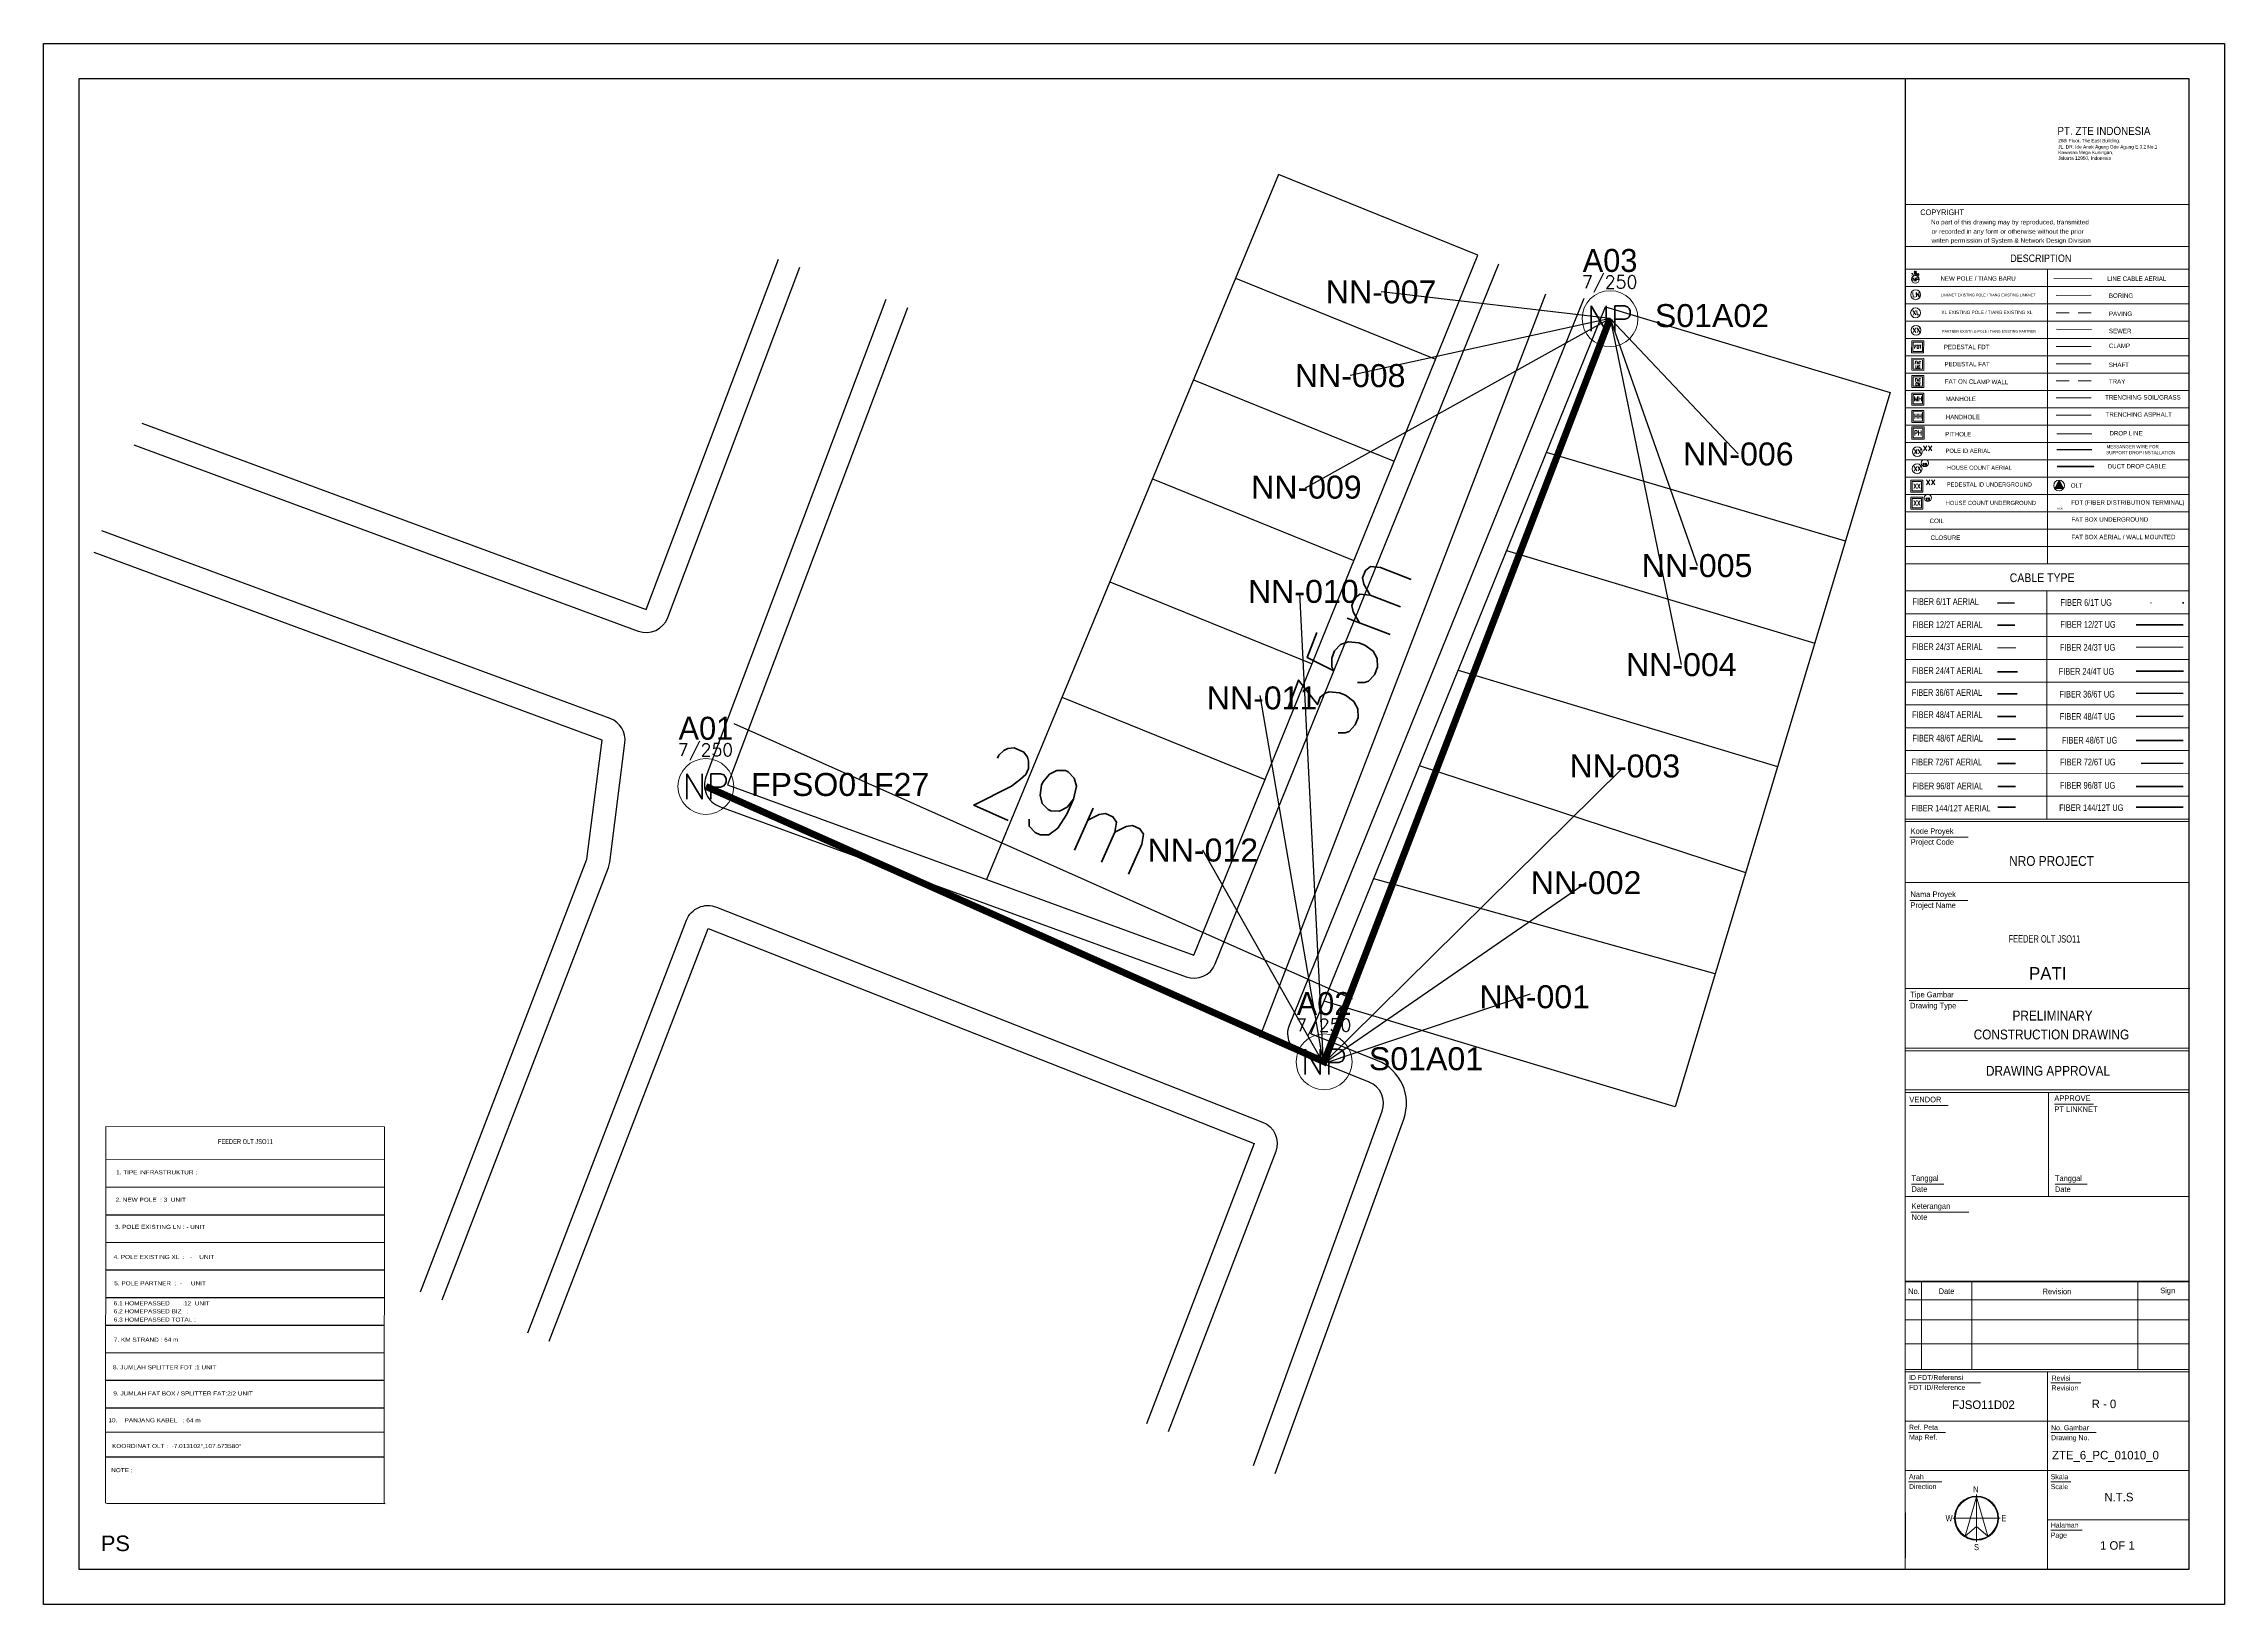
# Paper-space layout 'LAYOUT' of a CAD drawing. Header units: inches. Extents: x -3 to 417, y 0 to 301.
# The model-space entities are those that its viewports show. They can reach past a viewport. Long polylines and large blocks are cut down to what shows.
import ezdxf
from ezdxf.enums import TextEntityAlignment as Align

# ---------------------------------------------------------------- set-up
doc = ezdxf.new("R2010")
doc.units = ezdxf.units.IN
doc.header["$MEASUREMENT"] = 0
for name, pattern in [('DGN Style 1', [6.088773, 0.010131, -6.078642]), ('DGN Style 2', [4.25353, 2.552118, -1.701412]), ('DGN Style 3', [14.183499, 10.13107, -4.052428]), ('DGN Style 4', [16.219844, 8.104856, -4.052428, 0.010131, -4.052428]), ('DGN Style 7', [20.262141, 9.117963, -4.052428, 3.039321, -4.052428])]:
    doc.linetypes.add(name, pattern=pattern)
for name, color, linetype, lineweight in [('60', 2, 'Continuous', 0), ('BOX PLN', 30, 'Continuous', 0), ('FRAME TEXT', 7, 'Continuous', 18), ('ID POLE', 7, 'Continuous', 0), ('JAKARTA_CABINET', 7, 'Continuous', 0), ('JAKARTA_STRAND', 7, 'Continuous', 0), ('Keterangan', 30, 'Continuous', 0), ('Level 11', 7, 'Continuous', 0), ('Nomor Rumah', 7, 'Continuous', 0), ('Pole ID', 7, 'Continuous', 0), ('Subduct', 30, 'Continuous', 40), ('TITLE BLOCK', 7, 'Continuous', 0)]:
    doc.layers.add(name, color=color, linetype=linetype, lineweight=lineweight)
for name, color, linetype in [('DENAH', 7, 'Continuous'), ('FAT', 1, 'Continuous'), ('FDT', 3, 'Continuous'), ('HOMEPASS', 7, 'Continuous'), ('LINE', 170, 'Continuous'), ('Placemark', 7, 'Continuous'), ('POLE', 7, 'Continuous')]:
    doc.layers.add(name, color=color, linetype=linetype)
doc.styles.add('BuildingName', font='ENGINEERING.shx', dxfattribs={"height": 2})
doc.styles.get("Standard").update_dxf_attribs({"font": 'arial.ttf'})
doc.styles.add('Style-ENGINEERING', font='simplex.shx', dxfattribs={"width": 0.7, "height": 1.5e-05})
doc.styles.add('Style-STANDARD', font='STANDARD.shx')
doc.styles.add('Style-WORKING', font='WORKING.shx', dxfattribs={"width": 0.7})
doc.styles.add('Tex', font='romanc.shx', dxfattribs={"width": 0.65})
doc.styles.add('Title Block v21 - Default$0$Styledgn003', font='dgn003.shx')
doc.dimstyles.new('Copy of Standard', dxfattribs={"dimtxt": 3, "dimasz": 1e-05, "dimexe": 1e-05, "dimexo": 0.0001, "dimgap": 1, "dimtad": 1, "dimdec": 0, "dimzin": 0, "dimdsep": 46, "dimtxsty": 'Style-STANDARD', "dimcen": 1e-05, "dimse1": 1, "dimse2": 1, "dimclrd": 3, "dimclre": 6, "dimclrt": 3, "dimadec": 0, "dimazin": 0, "dimtfac": 1, "dimtdec": 0, "dimtix": 1, "dimtofl": 0, "dimtmove": 0, "dimatfit": 3, "dimfxl": 1, "dimtolj": 1, "dimtzin": 0, "dimarcsym": 0})

# ---------------------------------------------------------------- blocks, each defined once
blk = doc.blocks.new('*U139')
at = {"color": 7, "linetype": 'Continuous', "lineweight": 0, "style": 'Style-WORKING'}
for s, height, width, p in [('COPYRIGHT', 9.37, 0.970623, (-170.6, 17.7)), ('No part of this drawing may by reproduced, transmitted', 7.595, 0.970561, (-152.9, 2.4)), ('writen permission of System & Network Design Division', 7.592, 0.97071, (-152, -28)), ('or recorded in any form or otherwise without the prior', 7.595, 0.970561, (-152, -13.1))]:
    blk.add_text(s, height=height, dxfattribs=dict(at, width=width)).set_placement(p)
blk = doc.blocks.new('*U140')
at = {"layer": 'Pole ID', "color": 5, "linetype": 'Continuous', "lineweight": 0}
blk.add_circle((0, 0), 5.25, dxfattribs=at)
at = {"layer": 'Pole ID', "color": 7, "linetype": 'Continuous', "lineweight": 0, "insert": (0, -0.9), "char_height": 5.38, "attachment_point": 5, "line_spacing_factor": 1.799958, "style": 'Style-STANDARD'}
blk.add_mtext('xx\\P', dxfattribs=at)
blk = doc.blocks.new('*U155')
at = {"layer": 'JAKARTA_CABINET', "color": 1, "linetype": 'Continuous', "lineweight": 0}
blk.add_line((0, 0), (0, 0), dxfattribs=at)
blk.add_line((0, 0), (0, 0), dxfattribs=at)
blk.add_line((0, 0), (0, 0), dxfattribs=at)
blk.add_circle((0, 0), 0.00648, dxfattribs=at)
at = {"layer": '60', "color": 2, "linetype": 'Continuous', "lineweight": 30, "style": 'BuildingName'}
blk.add_text('F', height=0.00305, dxfattribs=at).set_placement((0, 0), align=Align.MIDDLE_CENTER)
blk = doc.blocks.new('*U141')
at = {"layer": 'JAKARTA_CABINET', "color": 1, "linetype": 'Continuous', "lineweight": 0, "xscale": 0.2268398234860588, "yscale": 0.2268398234860588, "zscale": 0.2268398234860588, "rotation": 359.9961490385894}
blk.add_blockref('*U155', (0, 0.4), dxfattribs=at)
at = {"color": 1, "linetype": 'Continuous', "lineweight": 0, "style": 'Style-WORKING', "width": 0.949505}
blk.add_text('XXX', height=0.529, rotation=359.9961, dxfattribs=at).set_placement((-0.63, -1.6))
blk = doc.blocks.new('*U143')
at = {"color": 3, "linetype": 'Continuous', "lineweight": 0}
for p, q in [((69, 1), (-74, 1)), ((-71, 11), (63, 11)), ((-66, 21), (58, 21)), ((-61, 32), (53, 32)), ((-56, 41), (48, 41)), ((-51, 51), (44, 51)), ((-46, 62), (38, 62)), ((32, 71), (-44, 71)), ((-37, 81), (27, 81)), ((22, 92), (-34, 92)), ((-28, 102), (17, 102)), ((12, 111), (-24, 111)), ((-18, 121), (8, 121)), ((3, 131), (-14, 131)), ((-10, 141), (-3, 141)), ((140, -138), (-140, -138)), ((-134, -127), (135, -129)), ((131, -118), (-131, -118)), ((-127, -109), (125, -108)), ((-122, -99), (119, -99)), ((114, -89), (-118, -89)), ((-112, -79), (110, -79)), ((104, -68), (-108, -68)), ((-102, -58), (100, -58)), ((-98, -49), (94, -49)), ((90, -39), (-96, -39)), ((-89, -28), (83, -28)), ((-83, -18), (78, -18)), ((-79, -9), (75, -9))]:
    blk.add_line(p, q, dxfattribs=at)
at = {"color": 3, "linetype": 'Continuous', "lineweight": 0, "flags": 128}
blk.add_lwpolyline([(-145, -148), (-6, 148), (145, -148), (-145, -148)], close=True, dxfattribs=at)
blk = doc.blocks.new('*U142')
at = {"color": 1, "linetype": 'Continuous', "lineweight": 0, "flags": 128}
blk.add_lwpolyline([(-1.87, -1.35), (0, 2.34), (1.91, -1.35), (-1.87, -1.35)], close=True, dxfattribs=at)
at = {"color": 1, "linetype": 'Continuous', "lineweight": 0}
blk.add_circle((0, 0), 2.34, dxfattribs=at)
at = {"color": 3, "linetype": 'Continuous', "lineweight": 0, "xscale": 0.01026242509627018, "yscale": 0.01026242509627018, "zscale": 0.01026242509627018}
blk.add_blockref('*U143', (0.07, 0.28), dxfattribs=at)
blk = doc.blocks.new('*U144')
at = {"layer": 'Pole ID', "color": 5, "linetype": 'Continuous', "lineweight": 0}
blk.add_circle((0, 0), 5.25, dxfattribs=at)
at = {"layer": 'Pole ID', "color": 7, "linetype": 'Continuous', "lineweight": 0, "insert": (0, -0.9), "char_height": 5.38, "attachment_point": 5, "line_spacing_factor": 1.799958, "style": 'Style-STANDARD'}
blk.add_mtext('xx\\P', dxfattribs=at)
blk = doc.blocks.new('*U145')
at = {"layer": 'Keterangan', "color": 5}
for p, q in [((-1366, 1377), (-1377, -1366)), ((-1366, 1377), (1377, 1366)), ((-1067, 1075), (-1075, -1067)), ((-1067, 1075), (1075, 1067)), ((1067, -1075), (1075, 1067)), ((1366, -1377), (1377, 1366)), ((1366, -1377), (-1377, -1366)), ((1067, -1075), (-1075, -1067))]:
    blk.add_line(p, q, dxfattribs=at)
at = {"layer": 'Nomor Rumah', "style": 'Style-ENGINEERING', "width": 0.888889}
blk.add_text('PH', height=1080, rotation=359.83861, dxfattribs=at).set_placement((16, 27), align=Align.MIDDLE_CENTER)
blk = doc.blocks.new('*U146')
at = {"layer": 'Keterangan', "color": 5}
for p, q in [((-12854, 12951), (-12951, -12854)), ((-12854, 12951), (12951, 12854)), ((-10042, 10118), (-10118, -10042)), ((-10042, 10118), (10118, 10042)), ((10042, -10118), (10118, 10042)), ((12854, -12951), (12951, 12854)), ((12854, -12951), (-12951, -12854)), ((10042, -10118), (-10118, -10042))]:
    blk.add_line(p, q, dxfattribs=at)
at = {"layer": 'Nomor Rumah', "style": 'Style-ENGINEERING', "width": 0.888889}
blk.add_text('HH', height=10160.6, rotation=359.838608, dxfattribs=at).set_placement((152, 257), align=Align.MIDDLE_CENTER)
blk = doc.blocks.new('*U147')
at = {"color": 5, "linetype": 'Continuous', "lineweight": 0}
blk.add_circle((0, 0), 1.27, dxfattribs=at)
at = {"color": 7, "linetype": 'Continuous', "lineweight": 0, "style": 'Style-ENGINEERING'}
blk.add_text('LN', height=1.148, rotation=2.1103, dxfattribs=at).set_placement((0.09, 0.02), align=Align.MIDDLE_CENTER)
blk = doc.blocks.new('*U148')
at = {"color": 5, "linetype": 'Continuous', "lineweight": 0}
blk.add_circle((0, 0), 1.27, dxfattribs=at)
at = {"color": 7, "linetype": 'Continuous', "lineweight": 0, "style": 'Style-ENGINEERING'}
blk.add_text('XL', height=1.148, rotation=2.1103, dxfattribs=at).set_placement((0.09, 0.02), align=Align.MIDDLE_CENTER)
blk = doc.blocks.new('*U149')
at = {"color": 5, "linetype": 'Continuous', "lineweight": 0}
blk.add_circle((0, 0), 1.27, dxfattribs=at)
at = {"color": 7, "linetype": 'Continuous', "lineweight": 0, "style": 'Style-ENGINEERING'}
blk.add_text('XX', height=1.148, rotation=2.1103, dxfattribs=at).set_placement((0.09, 0.02), align=Align.MIDDLE_CENTER)
blk = doc.blocks.new('*U150')
at = {"layer": 'Keterangan', "color": 5}
for p, q in [((-12854, 12951), (-12951, -12854)), ((-12854, 12951), (12951, 12854)), ((-10042, 10118), (-10118, -10042)), ((-10042, 10118), (10118, 10042)), ((10042, -10118), (10118, 10042)), ((12854, -12951), (12951, 12854)), ((12854, -12951), (-12951, -12854)), ((10042, -10118), (-10118, -10042))]:
    blk.add_line(p, q, dxfattribs=at)
at = {"layer": 'Nomor Rumah', "style": 'Style-ENGINEERING', "width": 0.888889}
blk.add_text('MH', height=10160.6, rotation=359.838608, dxfattribs=at).set_placement((152, 257), align=Align.MIDDLE_CENTER)
blk = doc.blocks.new('*U151')
at = {"layer": 'Keterangan', "color": 5}
for p, q in [((-1.55, 1.56), (-1.56, -1.55)), ((-1.55, 1.56), (1.56, 1.55)), ((-1.21, 1.22), (-1.22, -1.21)), ((-1.21, 1.22), (1.22, 1.21)), ((1.21, -1.22), (1.22, 1.21)), ((1.55, -1.56), (1.56, 1.55)), ((1.55, -1.56), (-1.56, -1.55)), ((1.21, -1.22), (-1.22, -1.21))]:
    blk.add_line(p, q, dxfattribs=at)
at = {"layer": 'Nomor Rumah', "style": 'Style-ENGINEERING', "width": 0.888889}
blk.add_text('FDT', height=0.906, rotation=359.8348, dxfattribs=at).set_placement((0.03, 0.03), align=Align.MIDDLE_CENTER)
blk = doc.blocks.new('*U152')
at = {"layer": 'Keterangan', "color": 5}
for p, q in [((-12854, 12951), (-12951, -12854)), ((-12854, 12951), (12951, 12854)), ((-10042, 10118), (-10118, -10042)), ((-10042, 10118), (10118, 10042)), ((10042, -10118), (10118, 10042)), ((12854, -12951), (12951, 12854)), ((12854, -12951), (-12951, -12854)), ((10042, -10118), (-10118, -10042))]:
    blk.add_line(p, q, dxfattribs=at)
at = {"layer": 'Nomor Rumah', "style": 'Style-ENGINEERING', "width": 0.888889}
blk.add_text('XX', height=10160.6, rotation=359.838608, dxfattribs=at).set_placement((152, 257), align=Align.MIDDLE_CENTER)
blk = doc.blocks.new('*U153')
at = {"layer": 'Keterangan', "color": 5}
for p, q in [((-1.55, 1.56), (-1.56, -1.55)), ((-1.55, 1.56), (1.56, 1.55)), ((-1.21, 1.22), (-1.22, -1.21)), ((-1.21, 1.22), (1.22, 1.21)), ((1.21, -1.22), (1.22, 1.21)), ((1.55, -1.56), (1.56, 1.55)), ((1.55, -1.56), (-1.56, -1.55)), ((1.21, -1.22), (-1.22, -1.21))]:
    blk.add_line(p, q, dxfattribs=at)
at = {"layer": 'Nomor Rumah', "insert": (0.01, -0.16), "char_height": 0.772, "attachment_point": 5, "rotation": 359.8348, "line_spacing_factor": 0.86543, "style": 'Style-ENGINEERING'}
blk.add_mtext('\\H1x;\\W0.888889;FAT\\PUG', dxfattribs=at)
blk = doc.blocks.new('*U154')
at = {"layer": 'Keterangan', "color": 5}
for p, q in [((-1.55, 1.56), (-1.56, -1.55)), ((-1.55, 1.56), (1.56, 1.55)), ((-1.21, 1.22), (-1.22, -1.21)), ((-1.21, 1.22), (1.22, 1.21)), ((1.21, -1.22), (1.22, 1.21)), ((1.55, -1.56), (1.56, 1.55)), ((1.55, -1.56), (-1.56, -1.55)), ((1.21, -1.22), (-1.22, -1.21))]:
    blk.add_line(p, q, dxfattribs=at)
at = {"layer": 'Nomor Rumah', "insert": (0.01, -0.13), "char_height": 0.7369, "attachment_point": 5, "rotation": 359.8348, "line_spacing_factor": 0.86543, "style": 'Style-ENGINEERING'}
blk.add_mtext('\\H1x;\\W0.888889;FAT\\PCW', dxfattribs=at)
blk = doc.blocks.new('NP7250')
at = {"layer": 'Level 11', "color": 5, "linetype": 'Continuous', "lineweight": 0}
blk.add_circle((0, 0), 3.09, dxfattribs=at)
at = {"layer": 'Level 11', "color": 7, "linetype": 'Continuous', "lineweight": 0, "style": 'Style-ENGINEERING'}
for s, height, p in [('7/250', 1.402, (-0.05, 4.05)), ('NP', 2.804, (0, 0))]:
    blk.add_text(s, height=height, dxfattribs=at).set_placement(p, align=Align.MIDDLE_CENTER)
blk = doc.blocks.new('*D158')
at = {"color": 3, "lineweight": -2, "transparency": 16777216}
blk.add_line((784341.132, 9224025.513), (784368.043, 9224013.524), dxfattribs=at)
at = {"color": 3, "transparency": 16777216}
for points in [[(784341.132, 9224025.513), (784341.132, 9224025.513), (784341.132, 9224025.513)], [(784368.043, 9224013.524), (784368.043, 9224013.524), (784368.043, 9224013.524)]]:
    blk.add_solid(points, dxfattribs=at)
at = {"layer": 'Defpoints', "color": 0, "transparency": 16777216}
for p in [(784339.911, 9224022.772), (784368.043, 9224013.524), (784366.822, 9224010.784)]:
    blk.add_point(p, dxfattribs=at)
at = {"color": 3, "transparency": 16777216, "insert": (784355.604, 9224021.802), "char_height": 3, "attachment_point": 5, "rotation": 335.98809, "style": 'Style-STANDARD'}
blk.add_mtext('\\A1;29m', dxfattribs=at)
blk = doc.blocks.new('*D159')
at = {"color": 3, "lineweight": -2, "transparency": 16777216}
blk.add_line((784364.022, 9224011.861), (784376.472, 9224044.216), dxfattribs=at)
at = {"color": 3, "transparency": 16777216}
for points in [[(784376.472, 9224044.216), (784376.472, 9224044.216), (784376.472, 9224044.216)], [(784364.022, 9224011.861), (784364.022, 9224011.861), (784364.022, 9224011.861)]]:
    blk.add_solid(points, dxfattribs=at)
at = {"layer": 'Defpoints', "color": 0, "transparency": 16777216}
for p in [(784376.472, 9224044.216), (784379.272, 9224043.139), (784366.822, 9224010.784)]:
    blk.add_point(p, dxfattribs=at)
at = {"color": 3, "transparency": 16777216, "insert": (784367.914, 9224028.937), "char_height": 3, "attachment_point": 5, "rotation": 68.9538, "style": 'Style-STANDARD'}
blk.add_mtext('\\A1;35m', dxfattribs=at)

msp = doc.modelspace()

# ---------------------------------------------------------------- linework, layer by layer
for points in [[(784373.51, 9224045.905), (784364.844, 9224049.417), (784352.123, 9224018.721)], [(784348.682, 9224043.615), (784340.847, 9224022.838), (784361.158, 9224015.422), (784373.51, 9224045.905)], [(784315.352, 9224038.587), (784337.315, 9224030.476), (784343.067, 9224045.732)], [(784362.971, 9224044.897), (784371.673, 9224041.371)], [(784379.071, 9224043.651), (784391.464, 9224039.925), (784382.11, 9224008.821), (784366.821, 9224013.419)], [(784361.14, 9224040.479), (784369.877, 9224036.938)], [(784389.517, 9224033.452), (784376.5, 9224037.307)], [(784359.352, 9224036.165), (784368.123, 9224032.611)], [(784327.493, 9224000.774), (784334.733, 9224019.599), (784335.396, 9224024.788), (784313.273, 9224032.959)], [(784374.77, 9224033.037), (784388.18, 9224029.004)], [(784357.495, 9224031.684), (784366.302, 9224028.115)], [(784372.659, 9224027.827), (784386.568, 9224023.644)], [(784355.41, 9224026.652), (784364.256, 9224023.067)], [(784385.176, 9224019.015), (784370.971, 9224023.662)], [(784383.854, 9224014.619), (784368.982, 9224018.753)], [(784333.093, 9223998.621), (784340.004, 9224016.588), (784363.782, 9224007.23), (784359.099, 9223995.027)]]:
    msp.add_lwpolyline(points)
for points in [[(784315.005, 9224037.649), (784336.968, 9224029.538, 0.412223), (784338.25, 9224030.123), (784344.003, 9224045.379)], [(784347.746, 9224043.968), (784339.911, 9224023.19, 0.417295), (784340.504, 9224021.898), (784360.815, 9224014.482, 0.404025), (784362.085, 9224015.046), (784374.437, 9224045.529)], [(784363.755, 9223993.203), (784369.349, 9224008.633, 0.40383), (784368.783, 9224009.901), (784365.873, 9224011.075, -0.414682), (784365.32, 9224012.378), (784378.144, 9224044.027)], [(784364.695, 9223992.863), (784370.289, 9224008.292, 0.40383), (784369.157, 9224010.829), (784366.247, 9224012.003), (784379.071, 9224043.651)], [(784328.427, 9224000.415), (784335.667, 9224019.24, 0.06011), (784335.725, 9224019.472), (784336.388, 9224024.661, 0.349247), (784335.742, 9224025.726), (784313.619, 9224033.897)], [(784332.16, 9223998.98), (784339.07, 9224016.947, -0.416497), (784340.37, 9224017.519), (784364.148, 9224008.16, -0.411706), (784364.715, 9224006.872), (784360.033, 9223994.668)]]:
    msp.add_lwpolyline(points, format="xyb")
at = {"layer": 'LINE', "const_width": 0.3}
msp.add_lwpolyline([(784339.911, 9224022.772), (784366.822, 9224010.784), (784379.272, 9224043.139)], dxfattribs=at)
at = {"layer": 'Placemark', "color": 6, "lineweight": 30}
for p, q in [((784379.272, 9224043.139), (784369.306, 9224044.303)), ((784379.272, 9224043.139), (784366.001, 9224035.761)), ((784379.272, 9224043.139), (784367.96, 9224040.659)), ((784379.272, 9224043.139), (784384.856, 9224037.247)), ((784379.272, 9224043.139), (784383.061, 9224032.387)), ((784379.272, 9224043.139), (784382.374, 9224028.075)), ((784366.791, 9224010.705), (784365.763, 9224031.174)), ((784366.791, 9224010.705), (784364.033, 9224026.732)), ((784366.791, 9224010.705), (784379.779, 9224023.542)), ((784366.791, 9224010.705), (784361.544, 9224020.001)), ((784366.791, 9224010.705), (784378.231, 9224018.582)), ((784366.791, 9224010.705), (784375.815, 9224013.738))]:
    msp.add_line(p, q, dxfattribs=at)

# ---------------------------------------------------------------- block references
at = {"layer": 'POLE', "xscale": 0.3937007874015748, "yscale": 0.3937007874015748, "zscale": 0.3937007874015748}
for p in [(784379.272, 9224043.139), (784339.911, 9224022.772), (784366.822, 9224010.784)]:
    msp.add_blockref('NP7250', p, dxfattribs=at)

# ---------------------------------------------------------------- texts
at = {"layer": 'FAT', "char_height": 1, "attachment_point": 7}
for s, insert in [('S01A02', (784381.225, 9224042.757)), ('S01A01', (784368.775, 9224010.403))]:
    msp.add_mtext(s, dxfattribs=dict(at, insert=insert))
at = {"layer": 'FDT', "insert": (784341.872, 9224022.343), "char_height": 1, "attachment_point": 7}
msp.add_mtext('FPSO01F27', dxfattribs=at)
at = {"layer": 'HOMEPASS', "color": 7}
for s, p in [('NN-007', (784369.306, 9224044.303)), ('NN-008', (784367.96, 9224040.659)), ('NN-006', (784384.856, 9224037.247)), ('NN-009', (784366.053, 9224035.801)), ('NN-005', (784383.061, 9224032.387)), ('NN-010', (784365.918, 9224031.264)), ('NN-004', (784382.374, 9224028.075)), ('NN-011', (784364.123, 9224026.626)), ('NN-003', (784379.917, 9224023.663)), ('NN-012', (784361.544, 9224020.001)), ('NN-002', (784378.231, 9224018.582)), ('NN-001', (784375.993, 9224013.614))]:
    msp.add_text(s, height=1, dxfattribs=at).set_placement(p, align=Align.MIDDLE_CENTER)
at = {"layer": 'POLE', "style": 'BuildingName'}
for s, p in [('A03', (784379.272, 9224045.672)), ('A01', (784339.911, 9224025.305)), ('A02', (784366.822, 9224013.317))]:
    msp.add_text(s, height=1, dxfattribs=at).set_placement(p, align=Align.MIDDLE_CENTER)

# ---------------------------------------------------------------- dimensions: what is measured, and where the dimension line sits
for p1, p2, picture, middle in [((784366.822, 9224010.784), (784379.272, 9224043.139), '*D159', (784367.914, 9224028.937)), ((784339.911, 9224022.772), (784366.822, 9224010.784), '*D158', (784355.604, 9224021.802))]:
    dim = msp.add_aligned_dim(p1=p1, p2=p2, distance=3, dimstyle='Copy of Standard', override={"dimpost": 'm'})
    dim.commit()
    dim.dimension.update_dxf_attribs({"geometry": picture, "text_midpoint": middle})

psp = doc.layouts.new('LAYOUT')

# ---------------------------------------------------------------- linework, layer by layer
at = {"color": 7, "linetype": 'Continuous', "lineweight": 0}
for p, q in [((355.92, 294.33), (355.9, 18.09)), ((355.92, 294.33), (355.9, 18.09)), ((355.96, 270.1), (410.59, 270.09)), ((355.96, 270.1), (410.59, 270.09)), ((355.96, 262.02), (410.59, 262.02)), ((355.96, 262.02), (410.59, 262.02)), ((355.96, 257.63), (410.59, 257.63)), ((383.27, 257.63), (383.27, 200.87)), ((410.59, 254.28), (355.91, 254.28)), ((410.59, 250.94), (355.91, 250.94)), ((410.59, 247.6), (355.91, 247.61)), ((410.59, 244.26), (355.91, 244.27)), ((410.59, 240.93), (355.91, 240.93)), ((410.59, 237.59), (355.91, 237.59)), ((410.59, 234.25), (355.91, 234.25)), ((410.59, 230.91), (355.91, 230.92)), ((410.59, 227.57), (355.91, 227.58)), ((410.59, 224.24), (355.91, 224.24)), ((410.59, 220.9), (355.91, 220.9)), ((410.59, 217.56), (355.91, 217.56)), ((410.59, 214.22), (355.91, 214.22)), ((410.59, 210.88), (355.91, 210.89)), ((410.59, 207.54), (355.91, 207.55)), ((410.59, 204.21), (355.91, 204.21)), ((410.5, 200.86), (355.82, 200.86)), ((410.59, 200.87), (355.91, 200.87)), ((410.5, 195.64), (355.82, 195.65)), ((383.18, 195.64), (383.18, 151.7)), ((410.5, 191.25), (355.82, 191.25)), ((410.5, 186.86), (355.82, 186.86)), ((410.5, 182.47), (355.82, 182.47)), ((383.18, 184.57), (383.18, 151.7)), ((410.5, 178.08), (355.82, 178.08)), ((410.5, 173.69), (355.82, 173.69)), ((410.5, 169.3), (355.82, 169.3)), ((410.5, 164.91), (355.82, 164.91)), ((410.5, 160.51), (355.82, 160.52)), ((410.5, 156.12), (355.82, 156.13)), ((410.5, 151.7), (355.82, 151.7)), ((410.5, 151.7), (355.82, 151.7)), ((410.5, 151.23), (355.82, 151.23)), ((410.5, 151.23), (355.82, 151.23)), ((356.78, 148.23), (368, 148.23)), ((356.78, 148.23), (368, 148.23)), ((410.63, 139.48), (355.95, 139.49)), ((356.74, 136.05), (367.96, 136.05)), ((410.67, 119.05), (355.99, 119.06)), ((356.67, 116.73), (367.89, 116.73)), ((356.67, 116.73), (367.89, 116.73)), ((410.58, 107.56), (355.9, 107.56)), ((410.58, 107.56), (355.9, 107.56)), ((410.58, 107.09), (355.9, 107.09)), ((410.58, 107.09), (355.9, 107.09)), ((410.61, 99.54), (355.94, 99.54)), ((410.61, 99.54), (355.94, 99.54)), ((410.61, 99.06), (355.94, 99.07)), ((410.61, 99.06), (355.94, 99.07)), ((383.48, 99.06), (383.48, 79.03)), ((384.63, 96.76), (392.17, 96.76)), ((384.63, 96.76), (392.17, 96.76)), ((9.27, 19.91), (9.3, 92.47)), ((9.3, 92.47), (62.97, 92.45)), ((62.97, 92.45), (62.95, 19.89)), ((356.7, 96.52), (364.13, 96.52)), ((9.29, 86.13), (62.97, 86.1)), ((9.29, 80.82), (62.97, 80.79)), ((357.11, 81.39), (363.29, 81.39)), ((357.11, 81.39), (363.29, 81.39)), ((384.74, 81.35), (390.91, 81.35)), ((384.74, 81.35), (390.91, 81.35)), ((410.6, 79.03), (355.92, 79.03)), ((410.6, 79.03), (355.92, 79.03)), ((356.95, 76), (368.16, 76)), ((356.95, 76), (368.16, 76)), ((410.58, 62.69), (355.9, 62.7)), ((410.59, 62.58), (355.91, 62.59)), ((410.6, 59.11), (355.92, 59.11)), ((358.99, 62.69), (358.99, 45.71)), ((368.68, 62.7), (368.68, 45.71)), ((400.65, 62.69), (400.65, 45.71)), ((410.58, 55.27), (355.9, 55.27)), ((410.58, 50.63), (355.9, 50.64)), ((410.58, 45.71), (355.9, 45.71)), ((410.58, 45.71), (355.9, 45.71)), ((410.58, 45.23), (355.9, 45.24)), ((410.58, 45.23), (355.9, 45.24)), ((370.41, 43.14), (356.44, 43.14)), ((370.41, 43.14), (356.44, 43.14)), ((383.26, 45.23), (383.25, 7.25)), ((383.26, 45.23), (383.25, 7.25)), ((389.71, 43.14), (383.91, 43.14)), ((389.71, 43.14), (383.91, 43.14)), ((410.58, 35.73), (355.9, 35.73)), ((410.58, 35.73), (355.9, 35.73)), ((363.66, 33.54), (356.54, 33.55)), ((363.66, 33.54), (356.54, 33.55)), ((392.65, 33.54), (383.91, 33.54)), ((392.65, 33.54), (383.91, 33.54)), ((410.58, 26.22), (355.9, 26.23)), ((410.58, 26.22), (355.9, 26.23)), ((362.9, 24.04), (356.54, 24.04)), ((362.9, 24.04), (356.54, 24.04)), ((369.62, 21.15), (367.43, 13.6)), ((369.62, 21.15), (367.43, 13.6)), ((369.62, 21.62), (369.62, 12.49)), ((369.62, 21.62), (369.62, 12.49)), ((369.62, 21.15), (371.82, 13.6)), ((369.62, 21.15), (371.82, 13.6)), ((387.8, 24.04), (383.91, 24.04)), ((387.8, 24.04), (383.91, 24.04)), ((355.9, 18.09), (355.9, 9.36)), ((365.06, 17.06), (374.19, 17.06)), ((365.06, 17.06), (374.19, 17.06)), ((367.43, 13.6), (369.62, 15.42)), ((367.43, 13.6), (369.62, 15.42)), ((371.82, 13.6), (369.62, 15.42)), ((371.82, 13.6), (369.62, 15.42)), ((410.58, 16.72), (383.25, 16.72)), ((410.58, 16.72), (383.25, 16.72)), ((389.99, 14.73), (383.91, 14.73)), ((389.99, 14.73), (383.91, 14.73)), ((355.9, 9.36), (355.9, 7.2)), ((355.9, 9.36), (355.9, 7.2)), ((410.58, 7.22), (355.9, 7.22)), ((410.58, 7.22), (355.9, 7.22))]:
    psp.add_line(p, q, dxfattribs=at)
at = {"color": 3, "linetype": 'Continuous', "lineweight": 0}
psp.add_line((391.79, 255.79), (384.48, 255.81), dxfattribs=at)
at = {"color": 6, "linetype": 'Continuous', "lineweight": 0}
psp.add_line((391.79, 225.91), (385.06, 225.91), dxfattribs=at)
at = {"color": 6, "linetype": 'Continuous', "lineweight": 30}
psp.add_line((391.79, 222.84), (385.06, 222.84), dxfattribs=at)
at = {"color": 120, "linetype": 'Continuous', "lineweight": 53}
psp.add_line((377.11, 153.99), (373.7, 153.99), dxfattribs=at)
at = {"color": 120, "linetype": 'DGN Style 3', "lineweight": 53}
psp.add_line((409.44, 153.99), (400.36, 153.99), dxfattribs=at)
for p, q in [((9.29, 75.5), (62.97, 75.48)), ((9.29, 70.19), (62.96, 70.17)), ((9.28, 64.88), (62.96, 64.86)), ((9.28, 59.57), (62.96, 59.54)), ((9.28, 54.25), (62.96, 54.23)), ((9.28, 48.94), (62.95, 48.92)), ((9.27, 43.63), (62.95, 43.61)), ((9.27, 38.32), (62.95, 38.29)), ((9.31, 33.67), (62.99, 33.64)), ((9.31, 28.87), (62.99, 28.85)), ((9.47, 19.91), (63.14, 19.89))]:
    psp.add_line(p, q)
at = {"color": 253}
psp.add_line((355.9, 18.09), (355.9, 9.36), dxfattribs=at)
psp.add_lwpolyline([(4.12, 7.22), (410.58, 7.22), (410.58, 294.29), (4.12, 294.29)], close=True)
at = {"color": 3, "linetype": 'Continuous', "lineweight": 0, "flags": 128}
for points in [[(384.93, 239.41), (391.69, 239.41)], [(377.17, 184.69), (373.68, 184.68)]]:
    psp.add_lwpolyline(points, dxfattribs=at)
at = {"color": 30, "linetype": 'Continuous', "lineweight": 13, "flags": 128}
psp.add_lwpolyline([(384.93, 229.48), (391.69, 229.5)], dxfattribs=at)
at = {"color": 30, "linetype": 'Continuous', "lineweight": 53, "flags": 128}
psp.add_lwpolyline([(376.93, 193.35), (373.68, 193.32)], dxfattribs=at)
at = {"color": 30, "linetype": 'DGN Style 1', "lineweight": 53, "flags": 128}
psp.add_lwpolyline([(409.44, 193.38), (400.17, 193.34)], dxfattribs=at)
at = {"color": 1, "linetype": 'Continuous', "lineweight": 53, "flags": 128}
psp.add_lwpolyline([(376.96, 189.08), (373.68, 189.08)], dxfattribs=at)
at = {"color": 1, "linetype": 'DGN Style 3', "lineweight": 53, "flags": 128}
psp.add_lwpolyline([(409.44, 189.1), (400.36, 189.1)], dxfattribs=at)
at = {"color": 3, "linetype": 'DGN Style 3', "lineweight": 0, "flags": 128}
psp.add_lwpolyline([(409.44, 184.81), (400.36, 184.8)], dxfattribs=at)
at = {"color": 5, "linetype": 'Continuous', "lineweight": 53, "flags": 128}
psp.add_lwpolyline([(377.49, 180.09), (373.68, 180.08)], dxfattribs=at)
at = {"color": 5, "linetype": 'DGN Style 3', "lineweight": 53, "flags": 128}
psp.add_lwpolyline([(409.45, 180.22), (400.36, 180.21)], dxfattribs=at)
at = {"color": 34, "linetype": 'Continuous', "lineweight": 53, "flags": 128}
psp.add_lwpolyline([(377.41, 175.8), (373.68, 175.83)], dxfattribs=at)
at = {"color": 34, "linetype": 'DGN Style 3', "lineweight": 53, "flags": 128}
psp.add_lwpolyline([(409.44, 175.92), (400.36, 175.95)], dxfattribs=at)
at = {"color": 230, "linetype": 'Continuous', "lineweight": 53, "flags": 128}
psp.add_lwpolyline([(377.18, 171.47), (373.68, 171.46)], dxfattribs=at)
at = {"color": 230, "linetype": 'DGN Style 3', "lineweight": 53, "flags": 128}
psp.add_lwpolyline([(409.44, 171.5), (400.36, 171.49)], dxfattribs=at)
at = {"color": 4, "linetype": 'Continuous', "lineweight": 53, "flags": 128}
psp.add_lwpolyline([(377.11, 167.07), (373.68, 167.08)], dxfattribs=at)
at = {"color": 4, "linetype": 'DGN Style 3', "lineweight": 53, "flags": 128}
psp.add_lwpolyline([(409.44, 166.81), (400.36, 166.82)], dxfattribs=at)
at = {"color": 204, "linetype": 'Continuous', "lineweight": 53, "flags": 128}
psp.add_lwpolyline([(377.11, 162.43), (373.68, 162.43)], dxfattribs=at)
at = {"color": 204, "linetype": 'DGN Style 4', "lineweight": 53, "flags": 128}
psp.add_lwpolyline([(409.44, 162.44), (400.36, 162.43)], dxfattribs=at)
at = {"color": 62, "linetype": 'Continuous', "lineweight": 53, "flags": 128}
psp.add_lwpolyline([(377.11, 157.98), (373.7, 157.98)], dxfattribs=at)
at = {"color": 62, "linetype": 'DGN Style 3', "lineweight": 53, "flags": 128}
psp.add_lwpolyline([(409.44, 157.98), (400.36, 157.98)], dxfattribs=at)
at = {"color": 5, "linetype": 'Continuous', "lineweight": 0}
psp.add_circle((357.82, 255.64), 0.739, dxfattribs=at)
at = {"color": 7, "linetype": 'Continuous', "lineweight": 0}
for radius in [4.25, 4.25, 4.09, 4.09]:
    psp.add_circle((369.62, 17.06), radius, dxfattribs=at)
for start, end in [(359.9963, 179.9963), (359.9963, 179.9963), (179.9963, 359.9963), (179.9963, 359.9963)]:
    psp.add_arc((369.62, 17.06), 4.17, start, end, dxfattribs=at)
at = {"layer": 'Defpoints', "linetype": 'Continuous'}
psp.add_lwpolyline([(417.35, 0.44), (-2.65, 0.44), (-2.65, 301.07), (417.35, 301.07)], close=True, dxfattribs=at)
at = {"layer": 'JAKARTA_STRAND', "color": 1, "linetype": 'DGN Style 4', "lineweight": 13, "flags": 128}
psp.add_lwpolyline([(384.93, 252.57), (391.69, 252.63)], dxfattribs=at)
at = {"layer": 'JAKARTA_STRAND', "color": 6, "linetype": 'DGN Style 2', "lineweight": 0, "flags": 128}
psp.add_lwpolyline([(384.93, 249.21), (391.69, 249.21)], dxfattribs=at)
at = {"layer": 'JAKARTA_STRAND', "color": 4, "linetype": 'DGN Style 7', "lineweight": 0, "flags": 128}
psp.add_lwpolyline([(385.01, 246.04), (391.77, 246.02)], dxfattribs=at)
at = {"layer": 'JAKARTA_STRAND', "color": 5, "linetype": 'DGN Style 7', "lineweight": 0, "flags": 128}
psp.add_lwpolyline([(384.93, 242.75), (391.69, 242.73)], dxfattribs=at)
at = {"layer": 'JAKARTA_STRAND', "color": 3, "linetype": 'DGN Style 2', "lineweight": 0, "flags": 128}
psp.add_lwpolyline([(384.93, 236.14), (391.69, 236.14)], dxfattribs=at)
at = {"layer": 'JAKARTA_STRAND', "color": 30, "linetype": 'DGN Style 3', "lineweight": 0, "flags": 128}
psp.add_lwpolyline([(384.93, 232.83), (391.69, 232.85)], dxfattribs=at)
at = {"layer": 'Subduct', "linetype": 'Continuous', "flags": 128}
psp.add_lwpolyline([(387.55, 219.62), (392.18, 219.62), (385.14, 219.63)], dxfattribs=at)

# ---------------------------------------------------------------- block references
at = {"color": 7, "linetype": 'Continuous', "lineweight": 0, "xscale": 0.1165951946266708, "yscale": 0.1165951946266708, "zscale": 0.1165951946266708}
psp.add_blockref('*U139', (378.67, 265.97), dxfattribs=at)
psp.add_blockref('*U139', (378.67, 265.97), dxfattribs=at)
at = {"color": 5, "linetype": 'Continuous', "lineweight": 0, "xscale": 0.7428160473468967, "yscale": 0.7428160473468967, "zscale": 0.7428160473468967}
for name, p in [('*U147', (357.89, 252.69)), ('*U148', (357.87, 249.21)), ('*U149', (357.96, 245.86)), ('*U149', (358.22, 222.46)), ('*U149', (358.17, 219.17))]:
    psp.add_blockref(name, p, dxfattribs=at)
at = {"color": 1, "linetype": 'Continuous', "lineweight": 0, "xscale": 0.4424644831125539, "yscale": 0.4424644831125539, "zscale": 0.4424644831125539}
psp.add_blockref('*U142', (385.51, 215.95), dxfattribs=at)
at = {"layer": 'JAKARTA_CABINET', "color": 1, "linetype": 'Continuous', "lineweight": 0, "xscale": 0.7428160473468967, "yscale": 0.7428160473468967, "zscale": 0.7428160473468967}
psp.add_blockref('*U141', (385.58, 212.48), dxfattribs=at)
at = {"layer": 'Keterangan', "color": 5}
for name, p, xscale, yscale, zscale in [('*U151', (358.28, 242.64), 0.7428160473468967, 0.7428160473468967, 0.7428160473468967), ('*U153', (358.3, 239.29), 0.7428160473468967, 0.7428160473468967, 0.7428160473468967), ('*U154', (358.3, 235.98), 0.7428160473468967, 0.7428160473468967, 0.7428160473468967), ('*U150', (358.33, 232.6), 8.964307592127528e-05, 8.964307592127528e-05, 8.964307592127528e-05), ('*U145', (358.32, 226.05), 0.0008701645782943355, 0.0008701645782943355, 0.0008701645782943355), ('*U146', (358.33, 229.27), 8.964307592127528e-05, 8.964307592127528e-05, 8.964307592127528e-05), ('*U152', (358.14, 215.82), 8.964307592127528e-05, 8.964307592127528e-05, 8.964307592127528e-05), ('*U152', (358.14, 212.56), 8.964307592127528e-05, 8.964307592127528e-05, 8.964307592127528e-05)]:
    psp.add_blockref(name, p, dxfattribs=dict(at, xscale=xscale, yscale=yscale, zscale=zscale))
at = {"layer": 'Pole ID', "color": 5, "linetype": 'Continuous', "lineweight": 0, "xscale": 0.132180676078939, "yscale": 0.132180676078939, "zscale": 0.132180676078939}
for name, p in [('*U140', (359.65, 220.28)), ('*U144', (359.65, 220.28)), ('*U140', (360.23, 213.56)), ('*U144', (360.23, 213.56))]:
    psp.add_blockref(name, p, dxfattribs=at)

# ---------------------------------------------------------------- texts
at = {"color": 7, "linetype": 'Continuous', "lineweight": 13, "style": 'Style-WORKING'}
for s, height, width, p in [('DESCRIPTION', 1.431, 0.899781, (376.11, 259.01)), ('CABLE TYPE', 1.681, 0.899729, (376.01, 197.35))]:
    psp.add_text(s, height=height, rotation=359.9963, dxfattribs=dict(at, width=width)).set_placement(p)
at = {"color": 7, "linetype": 'Continuous', "lineweight": 0, "style": 'Style-ENGINEERING'}
for s, height, p in [('7/250', 0.335, (357.81, 256.6)), ('NP', 0.67, (357.87, 255.64))]:
    psp.add_text(s, height=height, dxfattribs=at).set_placement(p, align=Align.MIDDLE_CENTER)
psp.add_text('XX', height=0.335, dxfattribs=at).set_placement((357.82, 256.93), align=Align.CENTER)
at = {"color": 7, "linetype": 'Continuous', "lineweight": 0, "style": 'Style-WORKING'}
for s, height, rotation, width, p in [('NEW POLE / TIANG BARU', 0.8581, 359.9963, 0.9494, (362.68, 255.4)), ('LINE CABLE AERIAL', 0.8556, 359.9963, 0.949628, (394.8, 255.36)), ('LINKNET EXISTING POLE / TIANG EXISTING LINKNET', 0.5191, 359.9963, 0.9494, (362.73, 252.38)), ('BORING ', 0.858, 359.9963, 0.9494, (395.11, 252.1)), ('XL EXISTING POLE / TIANG EXISTING XL', 0.6523, 359.9963, 0.9494, (362.86, 248.98)), ('PAVING', 0.858, 359.9963, 0.9494, (395.11, 248.61)), ('PARTNER EXISTING POLE / TIANG EXISTING PARTNER', 0.4927, 359.9963, 0.9494, (363, 245.39)), ('SEWER', 0.858, 359.9963, 0.9494, (395.11, 245.29)), ('PEDESTAL FDT', 0.8581, 359.9963, 0.899948, (363.32, 242.21)), ('PEDESTAL FAT', 0.8581, 359.9963, 0.899948, (363.44, 238.91)), ('SHAFT', 0.858, 359.9963, 0.9494, (395.09, 238.77)), ('CLAMP', 0.858, 359.9963, 0.9494, (395.11, 242.42)), ('FAT ON CLAMP WALL', 0.8546, 359.3128, 0.899948, (363.51, 235.59)), ('TRAY', 0.858, 359.9963, 0.9494, (395.11, 235.57)), ('MANHOLE', 0.858, 359.9963, 0.899948, (363.68, 232.22)), ('TRENCHING SOIL/GRASS', 0.8581, 359.9963, 0.9494, (394.38, 232.51)), ('HANDHOLE', 0.858, 359.9963, 0.899948, (363.69, 228.71)), ('TRENCHING ASPHALT', 0.8581, 359.9963, 0.9494, (394.48, 229.2)), ('PITHOLE', 0.858, 359.9963, 0.899948, (363.58, 225.42)), ('POLE ID AERIAL', 0.8042, 359.9963, 0.949557, (363.64, 222.24)), ('SUPPORT DROP INSTALLATION', 0.6255, 359.9963, 0.949401, (394.58, 221.97)), ('MESSANGER WIRE FOR', 0.6255, 359.9963, 0.949401, (394.64, 223.13)), ('DROP LINE', 0.858, 359.9963, 0.9494, (395.21, 225.59)), ('HOUSE COUNT AERIAL', 0.8042, 359.9963, 0.949557, (363.94, 218.98)), ('DUCT DROP CABLE', 0.8581, 359.9963, 0.899948, (394.89, 219.23)), ('PEDESTAL ID UNDERGROUND', 0.8042, 359.9963, 0.949557, (363.87, 215.75)), ('OLT', 0.858, 359.9963, 0.899948, (387.76, 215.53)), ('HOUSE COUNT UNDERGROUND', 0.8042, 359.9963, 0.949557, (363.69, 212.2)), ('FDT (FIBER DISTRIBUTION TERMINAL) ', 0.8581, 359.9963, 0.899948, (387.85, 212.27)), ('COIL', 0.858, 359.9963, 0.949505, (360.58, 208.71)), ('CLOSURE', 0.858, 359.9963, 0.949505, (360.76, 205.47)), ('FAT BOX UNDERGROUND', 0.8581, 359.9963, 0.899948, (387.89, 208.99)), ('FAT BOX AERIAL / WALL MOUNTED', 0.8581, 359.9963, 0.899948, (387.89, 205.61)), ('FIBER 6/1T AERIAL', 1.2939, 359.9963, 0.749916, (357.28, 192.94)), ('FIBER 6/1T UG', 1.2939, 359.9963, 0.749916, (385.79, 192.77)), ('FIBER 12/2T AERIAL', 1.2938, 359.9963, 0.749945, (357.24, 188.5)), ('FIBER 12/2T UG', 1.2938, 359.9963, 0.749945, (385.76, 188.55)), ('FIBER 24/3T AERIAL', 1.2938, 359.9963, 0.749945, (357.22, 184.25)), ('FIBER 24/3T UG', 1.2938, 359.9963, 0.749945, (385.67, 184.13)), ('FIBER 24/4T AERIAL', 1.2938, 359.9963, 0.749945, (357.22, 179.65)), ('FIBER 24/4T UG', 1.2938, 359.9963, 0.749945, (385.46, 179.5)), ('FIBER 36/6T AERIAL', 1.2938, 359.9963, 0.749945, (357.15, 175.43)), ('FIBER 36/6T UG', 1.2938, 359.9963, 0.749945, (385.6, 175.11)), ('FIBER 48/4T AERIAL', 1.2938, 359.9963, 0.749945, (357.22, 171.16)), ('FIBER 48/6T AERIAL', 1.2938, 359.9963, 0.749945, (357.28, 166.64)), ('FIBER 48/4T UG', 1.2938, 359.9963, 0.749945, (385.66, 170.82)), ('FIBER 48/6T UG', 1.2938, 359.9963, 0.749945, (386.08, 166.25)), ('FIBER 72/6T AERIAL', 1.2938, 359.9963, 0.749945, (357.11, 162.05)), ('FIBER 72/6T UG', 1.2938, 359.9963, 0.749945, (385.73, 162.05)), ('FIBER 96/8T AERIAL', 1.2938, 359.9963, 0.749945, (357.3, 157.44)), ('FIBER 96/8T UG', 1.2938, 359.9963, 0.749945, (385.68, 157.56)), ('FIBER 144/12T AERIAL', 1.2258, 359.9963, 0.799959, (357.06, 153.2)), ('FIBER 144/12T UG', 1.2258, 359.9963, 0.799959, (385.54, 153.29)), ('1. TIPE INFRASTRUKTUR :     ', 0.7822, 359.9752, 1.182328, (11.31, 83.28)), ('2. NEW POLE  : 3  UNIT       ', 0.7821, 359.9752, 1.182309, (11.21, 77.99)), ('3. POLE EXISTING LN : - UNIT', 0.7821, 359.9752, 1.182309, (11.09, 72.77)), ('6.1 HOMEPASSED       :12  UNIT  ', 0.7821, 359.9752, 1.182374, (10.86, 58.05)), ('6.2 HOMEPASSED BIZ   :     ', 0.7821, 359.9752, 1.182374, (10.86, 56.51)), ('6.3 HOMEPASSED TOTAL :    ', 0.7821, 359.9752, 1.182374, (10.86, 54.91)), ('N', 1.18, 359.9963, 0.900023, (368.97, 22)), ('N', 1.18, 359.9963, 0.900023, (368.97, 22)), ('W', 1.18, 359.9963, 0.900023, (363.66, 16.45)), ('W', 1.18, 359.9963, 0.900023, (363.66, 16.45)), ('E', 1.18, 359.9963, 0.900023, (374.38, 16.45)), ('E', 1.18, 359.9963, 0.900023, (374.38, 16.45)), ('S', 1.18, 359.9963, 0.900023, (369.14, 10.89)), ('S', 1.18, 359.9963, 0.900023, (369.14, 10.89))]:
    psp.add_text(s, height=height, rotation=rotation, dxfattribs=dict(at, width=width)).set_placement(p)
for s, height, p in [('Kode Proyek', 1.0787, (356.93, 148.86)), ('Kode Proyek', 1.0787, (356.93, 148.86)), ('Project Code', 1.0787, (356.93, 146.75)), ('Project Code', 1.0787, (356.93, 146.75)), ('Nama Proyek', 1.0787, (356.89, 136.68)), ('Project Name', 1.0787, (356.89, 134.57)), ('Tipe Gambar', 1.0787, (356.82, 117.36)), ('Tipe Gambar', 1.0787, (356.82, 117.36)), ('Drawing Type', 1.0787, (356.82, 115.24)), ('Drawing Type', 1.0787, (356.82, 115.24)), ('VENDOR', 1.079, (356.67, 97.15)), ('APPROVE', 1.079, (384.6, 97.39)), ('PT LINKNET', 1.079, (384.6, 95.27)), ('Tanggal', 1.079, (357.09, 82.02)), ('Tanggal', 1.079, (357.09, 82.02)), ('Date', 1.079, (357.09, 79.9)), ('Date', 1.079, (357.09, 79.9)), ('Tanggal', 1.079, (384.71, 81.98)), ('Tanggal', 1.079, (384.71, 81.98)), ('Date', 1.079, (384.71, 79.87)), ('Date', 1.079, (384.71, 79.87)), ('Keterangan', 1.079, (357.09, 76.63)), ('Note', 1.079, (357.09, 74.51)), ('No.', 1.079, (356.44, 60.23)), ('Date', 1.079, (362.31, 60.24)), ('Revision', 1.079, (382.34, 60.18)), ('Sign', 1.079, (404.98, 60.37)), ('FDT ID/Reference', 0.9703, (356.6, 41.76)), ('ID FDT/Referensi', 0.9703, (356.6, 43.66)), ('Revisi', 0.97, (384.07, 43.55)), ('Revisi', 0.97, (384.07, 43.55)), ('Revision', 0.97, (384.07, 41.65)), ('Revision', 0.97, (384.07, 41.65)), ('FJSO11D02 ', 1.638, (364.92, 38.08)), ('R - 0', 1.638, (391.78, 38.24)), ('Ref. Peta', 0.97, (356.6, 34.07)), ('Ref. Peta', 0.97, (356.6, 34.07)), ('No. Gambar', 0.97, (383.97, 33.97)), ('No. Gambar', 0.97, (383.97, 33.97)), ('Map Ref.', 0.97, (356.6, 32.17)), ('Map Ref.', 0.97, (356.6, 32.17)), ('Drawing No.', 0.9703, (383.97, 32.07)), ('Drawing No.', 0.9703, (383.97, 32.07)), ('ZTE_6_PC_01010_0 ', 1.6386, (384.15, 28.37)), ('Arah', 0.97, (356.6, 24.56)), ('Arah', 0.97, (356.6, 24.56)), ('Skala', 0.971, (383.9, 24.55)), ('Skala', 0.971, (383.9, 24.55)), ('Direction', 0.97, (356.6, 22.66)), ('Direction', 0.97, (356.6, 22.66)), ('Scale', 0.971, (383.9, 22.64)), ('Scale', 0.971, (383.9, 22.64)), ('N.T.S', 1.638, (394.24, 20.29)), ('N.T.S', 1.638, (394.24, 20.29)), ('Halaman', 0.971, (383.9, 15.22)), ('Halaman', 0.971, (383.9, 15.22)), ('Page', 0.971, (383.9, 13.31)), ('Page', 0.971, (383.9, 13.31)), ('1 OF 1', 1.638, (393.39, 10.97)), ('1 OF 1', 1.638, (393.39, 10.97))]:
    psp.add_text(s, height=height, rotation=359.9963, dxfattribs=at).set_placement(p)
for s, height, width, p in [('NRO PROJECT', 1.8913, 0.899512, (384.06, 143.63)), ('PRELIMINARY', 1.8913, 0.899468, (384.25, 113.85)), ('CONSTRUCTION DRAWING', 1.8913, 0.899468, (384.04, 110.21)), ('DRAWING APPROVAL', 1.8903, 0.899937, (383.38, 103.22)), ('DRAWING APPROVAL', 1.8903, 0.899937, (383.38, 103.22))]:
    psp.add_text(s, height=height, rotation=359.9963, dxfattribs=dict(at, width=width)).set_placement(p, align=Align.MIDDLE_CENTER)
at = {"color": 7, "linetype": 'Continuous', "lineweight": 0, "char_height": 0.7821, "attachment_point": 7, "rotation": 359.9752, "line_spacing_factor": 0.6, "style": 'Style-WORKING'}
for s, insert in [('{\\W1.18231;4. POLE EXISTING XL  :   -    UNIT}', (10.84, 66.96)), ('{\\W1.18231;5. POLE PARTNER  :  -     UNIT}', (10.95, 61.89)), ('{\\W1.18237;9. JUMLAH FAT BOX / SPLITTER FAT:2/2 UNIT  }', (10.77, 40.68)), ('{\\W1.18237;10.^IPANJANG KABEL   : 64 m}', (9.82, 35.51))]:
    psp.add_mtext(s, dxfattribs=dict(at, insert=insert))
for s, insert, width in [('{\\W1.18237;7. KM STRAND : 64 m}', (10.88, 51.03), 20.074), ('{\\W1.18237;8. JUMLAH SPLITTER FDT :1 UNIT  }', (10.71, 45.71), 32.5849), ('\\pxt29;{\\W1.18237;KOORDINAT OLT :  -7.013102°,107.573580°}', (10.53, 30.41), 50.9259)]:
    psp.add_mtext(s, dxfattribs=dict(at, insert=insert, width=width))
at = {"layer": 'BOX PLN', "color": 5, "lineweight": 0, "insert": (10.36, 25.9), "char_height": 0.7821, "attachment_point": 7, "rotation": 359.9752, "line_spacing_factor": 0.6, "style": 'Style-WORKING'}
psp.add_mtext('{\\W1.18237;NOTE : }', dxfattribs=at)
at = {"layer": 'FRAME TEXT', "insert": (394.15, 284.24), "char_height": 1.5672, "width": 18.2839, "attachment_point": 5, "line_spacing_factor": 0.7, "style": 'Tex'}
psp.add_mtext('{\\fArial Narrow|b0|i0|c0|p34;\\W1.05;\\C0;PT. ZTE INDONESIA}', dxfattribs=at)
at = {"layer": 'ID POLE'}
psp.add_text('PS', height=3, dxfattribs=at).set_placement((8.38, 10.7))
at = {"layer": 'Nomor Rumah', "color": 7, "linetype": 'Continuous', "lineweight": 0, "style": 'Style-WORKING'}
psp.add_text('PATI', height=2.429, rotation=359.9132, dxfattribs=at).set_placement((383.33, 121.97), align=Align.MIDDLE_CENTER)
at = {"layer": 'Nomor Rumah', "color": 7, "style": 'Style-WORKING'}
for insert, char_height, width, attachment_point, rotation in [((382.69, 128.62), 1.4124, 49.9878, 5, 359.9132), ((36.21, 90.06), 0.9414, 51.9448, 2, 359.8923)]:
    psp.add_mtext('FEEDER OLT JSO11', dxfattribs=dict(at, insert=insert, char_height=char_height, width=width, attachment_point=attachment_point, rotation=rotation))
at = {"layer": 'Pole ID', "color": 7, "linetype": 'Continuous', "lineweight": 0, "char_height": 1.461, "attachment_point": 5, "rotation": 359.9961, "line_spacing_factor": 1.799958, "style": 'Style-STANDARD'}
for insert in [(360.2, 223.38), (360.2, 223.38), (360.78, 216.83), (360.78, 216.83)]:
    psp.add_mtext('xx\\P', dxfattribs=dict(at, insert=insert))
at = {"layer": 'TITLE BLOCK', "color": 7, "linetype": 'Continuous', "lineweight": 0, "style": 'Title Block v21 - Default$0$Styledgn003'}
for s, p in [('JL. DR. Ide Anak Agung Gde Agung E.3.2 No.1', (385.34, 280.86)), ('26th Floor, The East Building,', (385.34, 282.05)), ('Jakarta 12950, Indonesia', (385.34, 278.68)), ('Kawasan Mega Kuningan,', (385.34, 279.78))]:
    psp.add_text(s, height=0.6566, dxfattribs=at).set_placement(p)

# ---------------------------------------------------------------- viewports
at = {"layer": 'DENAH'}
psp.add_viewport(center=(180.01, 150.75), size=(351.77, 287.0926), view_center_point=(784352.368, 9224021.135), view_height=64.89435, dxfattribs=at)

doc.saveas('drawing.dxf')
